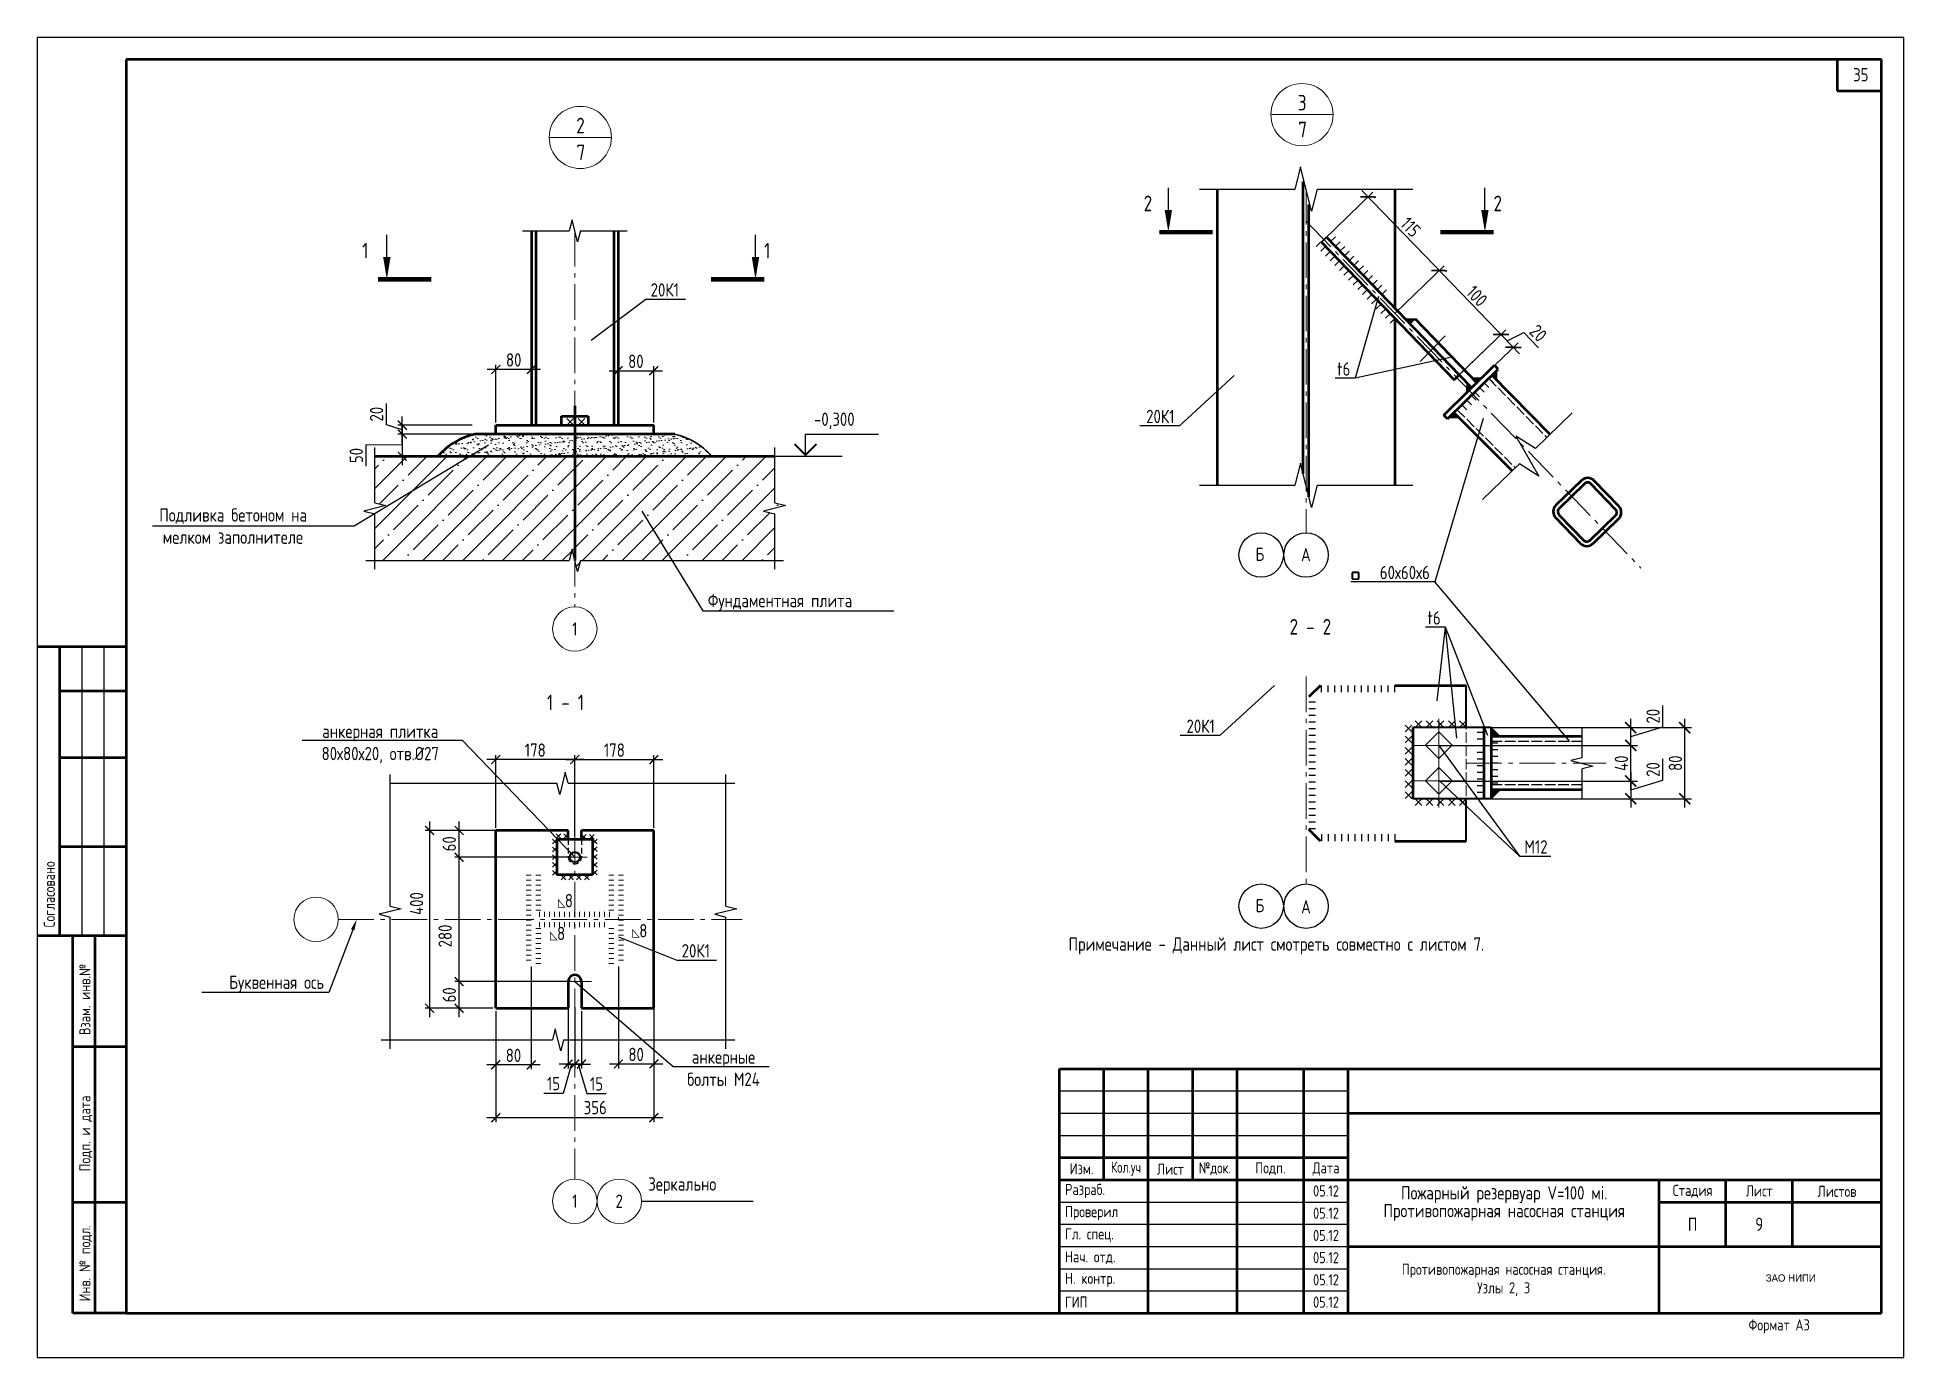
# Model space of a CAD drawing. Header units: millimetres. Extents: x 92132 to 134132, y 28993 to 58693.
import ezdxf

# ---------------------------------------------------------------- set-up
doc = ezdxf.new("R2010")
doc.units = ezdxf.units.MM
for name, pattern in [('ACAD_ISO02W100', [15, 12, -3]), ('GOST2.303 6', [12, 8, -1.5, 1, -1.5]), ('штриховая', [19.05, 12.7, -6.35])]:
    doc.linetypes.add(name, pattern=pattern)
doc.layers.add('STAMP', color=7, linetype='Continuous')
for name, color, linetype, lineweight in [('Катеты', 61, 'Continuous', 15), ('Оси', 1, 'Continuous', 13), ('Основная', 7, 'Continuous', 40), ('Размер осевой-АР-ОмЗМ-', 7, 'Continuous', 20), ('Сварка', 125, 'Continuous', 15), ('СО_Выноски', 32, 'Continuous', 25), ('СО_Надписи', 230, 'Continuous', 25), ('СО_Оси', 1, 'GOST2.303 6', 15), ('СО_Основной', 7, 'Continuous', 50), ('СО_Размеры', 143, 'Continuous', 25), ('СО_Текст', 7, 'Continuous', 25), ('СО_Тонкий', 7, 'Continuous', 25), ('Тонкая', 7, 'Continuous', 20)]:
    doc.layers.add(name, color=color, linetype=linetype, lineweight=lineweight)
doc.styles.add('SPDS', font='spds.shx', dxfattribs={"height": 300})
doc.styles.add('заголовок_Ванкор', font='spds.shx', dxfattribs={"oblique": 15, "height": 5})
doc.styles.add('НИПИ', font='')
doc.styles.get('НИПИ').set_extended_font_data('Europe')
doc.dimstyles.new('SPDS_5', dxfattribs={"dimtxt": 300, "dimasz": 250, "dimexe": 150, "dimexo": 0.63, "dimgap": 60, "dimtad": 1, "dimdec": 0, "dimlfac": 0.05, "dimrnd": 0.01, "dimtxsty": 'SPDS', "dimblk": 'ARCHTICK', "dimcen": 2.5, "dimdle": 200, "dimclrd": 256, "dimclre": 256, "dimclrt": 256, "dimadec": 0, "dimazin": 2, "dimtfac": 0.75, "dimtdec": 0, "dimtmove": 1, "dimatfit": 3, "dimfxl": 1, "dimtfill": 1, "dimtolj": 1, "dimlwd": -1, "dimlwe": -1, "dimarcsym": 1})
doc.dimstyles.new('размер_10', dxfattribs={"dimscale": 100, "dimtxt": 300, "dimasz": 2, "dimexe": 1, "dimexo": 0.625, "dimtad": 1, "dimdec": 0, "dimlfac": 0.1, "dimtxsty": 'SPDS', "dimblk": 'ARCHTICK', "dimcen": 2, "dimdle": 2, "dimadec": 0, "dimazin": 0, "dimtfac": 1, "dimtdec": 0, "dimtmove": 1, "dimatfit": 3, "dimldrblk": 'ARCHTICK', "dimfxl": 1.25, "dimarcsym": 0})

msp = doc.modelspace()

# ---------------------------------------------------------------- texts
at = {"insert": (130640.4, 29855.3), "char_height": 250, "width": 2354.774, "attachment_point": 1, "style": 'SPDS'}
msp.add_mtext('Формат А3', dxfattribs=at)
at = {"layer": 'STAMP', "color": 0, "char_height": 300, "width": 1500, "attachment_point": 5, "style": 'SPDS'}
for s, insert in [('35', (133167.8, 57853.2)), ('П', (129381.9, 31993.3)), ('9', (130881.9, 31993.3))]:
    msp.add_mtext(s, dxfattribs=dict(at, insert=insert))
at = {"layer": 'STAMP', "char_height": 250, "style": 'SPDS'}
for s, insert, width, attachment_point in [('Изм.', (115631.9, 33243.3), 1000, 5), ('{\\W0.9;Кол.уч}', (116631.9, 33243.3), 1000, 5), ('Лист', (117631.9, 33234.5), 1000, 5), ('{\\W0.95;№док.}', (118631.9, 33243.3), 1000, 5), ('Подп.', (119881.9, 33243.3), 1500, 5), ('Дата', (121131.9, 33236.3), 1000, 5), (' Разраб.', (115131.9, 32743.3), 2000, 4), ('05.12', (121131.9, 32743.3), 1000, 5), ('Стадия', (129381.9, 32736.4), 1500, 5), ('Лист', (130881.9, 32743.3), 1500, 5), ('Листов', (132631.9, 32734), 2000, 5), (' Проверил', (115131.9, 32243.3), 2000, 4), ('05.12', (121131.9, 32243.3), 1000, 5), (' Гл. спец.', (115131.9, 31743.3), 2000, 4), ('05.12', (121131.9, 31743.3), 1000, 5), (' Нач. отд.', (115131.9, 31243.3), 2000, 4), ('05.12', (121131.9, 31243.3), 1000, 5), (' Н. контр.', (115131.9, 30743.3), 2000, 4), ('05.12', (121131.9, 30743.3), 1000, 5), (' ГИП', (115131.9, 30243.3), 2000, 4), ('05.12', (121131.9, 30243.3), 1000, 5)]:
    msp.add_mtext(s, dxfattribs=dict(at, insert=insert, width=width, attachment_point=attachment_point))
at = {"layer": 'STAMP', "ltscale": 100, "insert": (131027.3, 30865.9), "char_height": 162, "width": 1437.922, "attachment_point": 1, "style": 'НИПИ'}
msp.add_mtext('ЗАО НИПИ ', dxfattribs=at)
at = {"layer": 'Катеты', "ltscale": 100, "style": 'SPDS'}
for p in [(104003.5, 39123.5), (103827.8, 38385), (105677.6, 38447)]:
    msp.add_text('8', height=300, dxfattribs=at).set_placement(p)
at = {"layer": 'Оси', "linetype": 'Continuous', "char_height": 300, "width": 783.969, "attachment_point": 5, "style": 'SPDS'}
for s, insert in [('Б', (119645, 47066.1)), ('А', (120678.5, 47057.7)), ('Б', (119645, 39164.4)), ('А', (120681.3, 39136.4))]:
    msp.add_mtext(s, dxfattribs=dict(at, insert=insert))
at = {"layer": 'СО_Выноски', "lineweight": 25, "ltscale": 100, "style": 'SPDS'}
for s, p in [('Подливка бетоном на', (94876, 47799.9)), ('мелком заполнителе', (94954.8, 47299.9))]:
    msp.add_text(s, height=300, dxfattribs=at).set_placement(p)
at = {"layer": 'СО_Выноски', "ltscale": 100, "char_height": 300, "style": 'SPDS'}
for s, insert, attachment_point in [('20К1', (105934.6, 53161.3), 1), ('t6', (121680.3, 51383.2), 3), ('20К1', (117722.3, 50315.1), 3), ('  60х60х6', (123469.1, 46804.8), 3), ('Фундаментная плита', (107220.6, 46173.8), 1), ('t6', (123713.7, 45784), 3), ('20К1', (118629.7, 43347.6), 3), ('анкерная плитка\\P80х80х20, отв.%%C27', (99849.2, 43232.9), 2), ('М12', (125595.5, 40633.2), 1), ('20К1', (106632.5, 38296.2), 1), ('Буквенная ось', (98581.3, 37588.7), 3), ('анкерные\\Pболты М24', (107573.6, 35905), 2)]:
    msp.add_mtext(s, dxfattribs=dict(at, insert=insert, attachment_point=attachment_point))
at = {"layer": 'СО_Надписи', "style": 'SPDS'}
for s, p in [('2', (117027.4, 54782)), ('2', (124901, 54782)), ('1', (99440.5, 53720.6)), ('1', (108486.2, 53720.6))]:
    msp.add_text(s, height=350, dxfattribs=at).set_placement(p)
at = {"layer": 'СО_Надписи', "ltscale": 100, "style": 'SPDS'}
for s, insert, char_height, width, attachment_point in [('2 - 2', (121248.2, 45608.8), 350, 2331.832, 3), ('1 - 1', (104434.1, 43907), 350, 2331.832, 3), ('Примечание - Данный лист смотреть совместно с листом 7.', (115338.3, 38446.7), 300, 17661.382, 1)]:
    msp.add_mtext(s, dxfattribs=dict(at, insert=insert, char_height=char_height, width=width, attachment_point=attachment_point))
at = {"layer": 'СО_Надписи', "char_height": 250, "width": 2188.211, "attachment_point": 1, "rotation": 90, "style": 'SPDS'}
for s, insert in [('{\\C7;Согласовано}', (92277.1, 38670.2)), ('{\\C7;Взам. инв.№}', (93077.1, 36249)), ('{\\C7;Подп. и дата}', (93077.9, 33182.7)), ('{\\C7;Инв. № подл.}', (93077.1, 30258.9))]:
    msp.add_mtext(s, dxfattribs=dict(at, insert=insert))
at = {"layer": 'СО_Надписи', "ltscale": 10, "insert": (105881.6, 32859.3), "char_height": 300, "width": 16577.077, "attachment_point": 4, "style": 'SPDS'}
msp.add_mtext('Зеркально', dxfattribs=at)
at = {"layer": 'СО_Размеры', "color": 6, "linetype": 'Continuous', "lineweight": 25, "ltscale": 100, "style": 'SPDS'}
msp.add_text('-0,300', height=300, dxfattribs=at).set_placement((109610.4, 49952.9))
at = {"layer": 'СО_Текст', "insert": (121642.6, 32851.1), "char_height": 300, "width": 7000, "attachment_point": 1, "style": 'заголовок_Ванкор'}
msp.add_mtext('\\pxsm0.8,qc;{\\Q0;Пожарный резервуар V=100 мі. Противопожарная насосная станция}', dxfattribs=at)
at = {"layer": 'СО_Тонкий', "ltscale": 10, "char_height": 350, "width": 906.007, "attachment_point": 5, "style": 'SPDS'}
for s, insert in [('3', (120596.4, 57223.5)), ('2', (104355.9, 56710)), ('7', (120606.4, 56620.8)), ('7', (104365.9, 56107.2))]:
    msp.add_mtext(s, dxfattribs=dict(at, insert=insert))
at = {"layer": 'СО_Тонкий', "ltscale": 100, "attachment_point": 5, "style": 'SPDS'}
for s, insert, char_height, width in [('1', (104227.1, 45386.4), 300, 857.583), ('1', (104227.1, 32512.1), 300, 857.583), ('2', (105227.1, 32512.1), 300, 857.583), ('Противопожарная насосная станция. \\PУзлы 2, 3', (125131.9, 30743.3), 250, 7000)]:
    msp.add_mtext(s, dxfattribs=dict(at, insert=insert, char_height=char_height, width=width))

# ---------------------------------------------------------------- blocks, each defined once
blk = doc.blocks.new('_ArchTick')
at = {"color": 0, "linetype": 'ByBlock', "lineweight": 20, "const_width": 0.15}
blk.add_lwpolyline([(-0.5, -0.5), (0.5, 0.5)], dxfattribs=at)
blk = doc.blocks.new('*D39')
at = {"layer": 'Defpoints', "color": 0, "ltscale": 100}
for p in [(100345, 49968), (101982, 49968), (101982, 49768)]:
    blk.add_point(p, dxfattribs=at)
at = {"layer": 'СО_Размеры', "color": 0, "lineweight": -2, "ltscale": 100}
for p, q in [((99989, 49975), (99989, 50460)), ((100345, 49568), (100345, 50168)), ((100345, 49868), (99989, 49975)), ((101920, 49968), (100245, 49968)), ((101920, 49768), (100245, 49768))]:
    blk.add_line(p, q, dxfattribs=at)
at = {"layer": 'СО_Размеры', "color": 0, "lineweight": -2, "ltscale": 100, "xscale": 200, "yscale": 200, "zscale": 200}
for p, rotation in [((100345, 49968), 90), ((100345, 49768), 270)]:
    blk.add_blockref('_ArchTick', p, dxfattribs=dict(at, rotation=rotation))
at = {"layer": 'СО_Размеры', "color": 0, "ltscale": 100, "insert": (99765, 50217), "char_height": 300, "attachment_point": 5, "rotation": 90, "style": 'SPDS'}
blk.add_mtext('20', dxfattribs=at)
blk = doc.blocks.new('*D40')
at = {"layer": 'Defpoints', "color": 0, "ltscale": 100}
for p in [(101982, 49768), (100345, 49268), (101982, 49268)]:
    blk.add_point(p, dxfattribs=at)
at = {"layer": 'СО_Размеры', "color": 0, "lineweight": -2, "ltscale": 100}
for p, q in [((101920, 49768), (100245, 49768)), ((100345, 49968), (100345, 49068)), ((100345, 49518), (99528, 49529)), ((99528, 49529), (99528, 49044)), ((101920, 49268), (100245, 49268))]:
    blk.add_line(p, q, dxfattribs=at)
at = {"layer": 'СО_Размеры', "color": 0, "lineweight": -2, "ltscale": 100, "xscale": 200, "yscale": 200, "zscale": 200}
for p, rotation in [((100345, 49768), 90), ((100345, 49268), 270)]:
    blk.add_blockref('_ArchTick', p, dxfattribs=dict(at, rotation=rotation))
at = {"layer": 'СО_Размеры', "color": 0, "ltscale": 100, "insert": (99309, 49286), "char_height": 300, "attachment_point": 5, "rotation": 90, "style": 'SPDS'}
blk.add_mtext('50', dxfattribs=at)
blk = doc.blocks.new('*U16')
at = {"color": 0, "linetype": 'ByBlock', "lineweight": -2}
for p, q in [((-45.625, 2.5), (-46.25, 0)), ((-44.375, -2.5), (-45.625, 2.5)), ((-43.75, 0), (2, 0)), ((-92, 0), (-46.25, 0)), ((-43.75, 0), (-44.375, -2.5))]:
    blk.add_line(p, q, dxfattribs=at)
blk = doc.blocks.new('*U12')
at = {"color": 0, "linetype": 'ByBlock', "lineweight": -2}
for p, q in [((-10.375, 2.5), (-11, 0)), ((-9.125, -2.5), (-10.375, 2.5)), ((-8.5, 0), (2, 0)), ((-21.5, 0), (-11, 0)), ((-8.5, 0), (-9.125, -2.5))]:
    blk.add_line(p, q, dxfattribs=at)
blk = doc.blocks.new('*U17')
for p, q in [((15, 15), (0, 0)), ((15, 0), (0, 15)), ((40, 15), (25, 0)), ((40, 0), (25, 15))]:
    blk.add_line(p, q)
blk = doc.blocks.new('*D41')
at = {"layer": 'Defpoints', "color": 0, "ltscale": 100}
for p in [(102447, 36853), (106007, 36852), (102447, 34391)]:
    blk.add_point(p, dxfattribs=at)
at = {"layer": 'СО_Размеры', "color": 0, "lineweight": -2, "ltscale": 100}
for p, q in [((102447, 36791), (102447, 34291)), ((106007, 36790), (106007, 34291)), ((106207, 34391), (102247, 34391))]:
    blk.add_line(p, q, dxfattribs=at)
at = {"layer": 'СО_Размеры', "color": 0, "lineweight": -2, "ltscale": 100, "xscale": 200, "yscale": 200, "zscale": 200, "rotation": 180}
blk.add_blockref('_ArchTick', (102447, 34391), dxfattribs=at)
at = {"layer": 'СО_Размеры', "color": 0, "lineweight": -2, "ltscale": 100, "xscale": 200, "yscale": 200, "zscale": 200}
blk.add_blockref('_ArchTick', (106007, 34391), dxfattribs=at)
at = {"layer": 'СО_Размеры', "color": 0, "ltscale": 100, "insert": (104687, 34618), "char_height": 300, "attachment_point": 5, "style": 'SPDS'}
blk.add_mtext('356', dxfattribs=at)
blk = doc.blocks.new('*U21')
for p, q in [((0, 15), (0, 0)), ((15, 15), (15, 0)), ((30, 15), (30, 0)), ((45, 15), (45, 0)), ((60, 15), (60, 0)), ((75, 15), (75, 0)), ((90, 15), (90, 0)), ((105, 15), (105, 0)), ((120, 15), (120, 0)), ((135, 15), (135, 0)), ((150, 15), (150, 0)), ((165, 15), (165, 0)), ((180, 15), (180, 0)), ((195, 15), (195, 0)), ((210, 15), (210, 0)), ((225, 15), (225, 0)), ((240, 15), (240, 0)), ((255, 15), (255, 0))]:
    blk.add_line(p, q)
blk = doc.blocks.new('*U22')
for p, q in [((0, 15), (0, 0)), ((15, 15), (15, 0)), ((30, 15), (30, 0)), ((45, 15), (45, 0)), ((60, 15), (60, 0)), ((75, 15), (75, 0)), ((90, 15), (90, 0)), ((105, 15), (105, 0))]:
    blk.add_line(p, q)
blk = doc.blocks.new('*U23')
for p, q in [((0, 15), (0, 0)), ((15, 15), (15, 0)), ((30, 15), (30, 0)), ((45, 15), (45, 0)), ((60, 15), (60, 0)), ((75, 15), (75, 0)), ((90, 15), (90, 0)), ((105, 15), (105, 0))]:
    blk.add_line(p, q)
blk = doc.blocks.new('*U24')
for p, q in [((0, 15), (0, 0)), ((15, 15), (15, 0)), ((30, 15), (30, 0)), ((45, 15), (45, 0)), ((60, 15), (60, 0)), ((75, 15), (75, 0)), ((90, 15), (90, 0)), ((105, 15), (105, 0)), ((120, 15), (120, 0)), ((135, 15), (135, 0)), ((150, 15), (150, 0)), ((165, 15), (165, 0)), ((180, 15), (180, 0)), ((195, 15), (195, 0)), ((210, 15), (210, 0))]:
    blk.add_line(p, q)
blk = doc.blocks.new('*U25')
for p, q in [((0, 15), (0, 0)), ((15, 15), (15, 0)), ((30, 15), (30, 0)), ((45, 15), (45, 0)), ((60, 15), (60, 0)), ((75, 15), (75, 0)), ((90, 15), (90, 0)), ((105, 15), (105, 0)), ((120, 15), (120, 0)), ((135, 15), (135, 0)), ((150, 15), (150, 0)), ((165, 15), (165, 0)), ((180, 15), (180, 0)), ((195, 15), (195, 0))]:
    blk.add_line(p, q)
blk = doc.blocks.new('*D33')
at = {"layer": 'Defpoints', "color": 0, "ltscale": 100}
for p in [(101624, 37453), (104227, 37453), (102447, 36854)]:
    blk.add_point(p, dxfattribs=at)
at = {"layer": 'СО_Размеры', "color": 0, "lineweight": -2, "ltscale": 100}
for p, q in [((104165, 37453), (101524, 37453)), ((101624, 36654), (101624, 37653)), ((102385, 36854), (101524, 36854))]:
    blk.add_line(p, q, dxfattribs=at)
at = {"layer": 'СО_Размеры', "color": 0, "lineweight": -2, "ltscale": 100, "xscale": 200, "yscale": 200, "zscale": 200}
for p, rotation in [((101624, 37453), 90), ((101624, 36854), 270)]:
    blk.add_blockref('_ArchTick', p, dxfattribs=dict(at, rotation=rotation))
at = {"layer": 'СО_Размеры', "color": 0, "ltscale": 100, "insert": (101403, 37153), "char_height": 300, "attachment_point": 5, "rotation": 90, "style": 'SPDS'}
blk.add_mtext('60', dxfattribs=at)
blk = doc.blocks.new('*D34')
at = {"layer": 'Defpoints', "color": 0, "ltscale": 100}
for p in [(101624, 40251), (103955, 40251), (104227, 37453)]:
    blk.add_point(p, dxfattribs=at)
at = {"layer": 'СО_Размеры', "color": 0, "lineweight": -2, "ltscale": 100}
for p, q in [((101624, 37253), (101624, 40451)), ((103892, 40251), (101524, 40251)), ((104165, 37453), (101524, 37453))]:
    blk.add_line(p, q, dxfattribs=at)
at = {"layer": 'СО_Размеры', "color": 0, "lineweight": -2, "ltscale": 100, "xscale": 200, "yscale": 200, "zscale": 200}
for p, rotation in [((101624, 40251), 90), ((101624, 37453), 270)]:
    blk.add_blockref('_ArchTick', p, dxfattribs=dict(at, rotation=rotation))
at = {"layer": 'СО_Размеры', "color": 0, "ltscale": 100, "insert": (101309, 38479), "char_height": 300, "attachment_point": 5, "rotation": 90, "style": 'SPDS'}
blk.add_mtext('280', dxfattribs=at)
blk = doc.blocks.new('*D35')
at = {"layer": 'Defpoints', "color": 0, "ltscale": 100}
for p in [(101624, 40853), (104130, 40853), (104227, 40251)]:
    blk.add_point(p, dxfattribs=at)
at = {"layer": 'СО_Размеры', "color": 0, "lineweight": -2, "ltscale": 100}
for p, q in [((104067, 40853), (101524, 40853)), ((101624, 40051), (101624, 41053)), ((104165, 40251), (101524, 40251))]:
    blk.add_line(p, q, dxfattribs=at)
at = {"layer": 'СО_Размеры', "color": 0, "lineweight": -2, "ltscale": 100, "xscale": 200, "yscale": 200, "zscale": 200}
for p, rotation in [((101624, 40853), 90), ((101624, 40251), 270)]:
    blk.add_blockref('_ArchTick', p, dxfattribs=dict(at, rotation=rotation))
at = {"layer": 'СО_Размеры', "color": 0, "ltscale": 100, "insert": (101403, 40552), "char_height": 300, "attachment_point": 5, "rotation": 90, "style": 'SPDS'}
blk.add_mtext('60', dxfattribs=at)
blk = doc.blocks.new('*U31')
at = {"color": 0, "linetype": 'ByBlock', "lineweight": -2}
for p, q in [((-29.47, 2.5), (-30.1, 0)), ((-28.22, -2.5), (-29.47, 2.5)), ((-27.6, 0), (2, 0)), ((-59.69, 0), (-30.1, 0)), ((-27.6, 0), (-28.22, -2.5))]:
    blk.add_line(p, q, dxfattribs=at)
blk = doc.blocks.new('*U26')
at = {"color": 0, "linetype": 'ByBlock', "lineweight": -2}
for p, q in [((-37.4, 2.5), (-38.02, 0)), ((-36.15, -2.5), (-37.4, 2.5)), ((-35.52, 0), (2, 0)), ((-75.54, 0), (-38.02, 0)), ((-35.52, 0), (-36.15, -2.5))]:
    blk.add_line(p, q, dxfattribs=at)
blk = doc.blocks.new('*U30')
at = {"color": 0, "linetype": 'ByBlock', "lineweight": -2}
for p, q in [((-38.4, 2.5), (-39.02, 0)), ((-37.15, -2.5), (-38.4, 2.5)), ((-36.52, 0), (2, 0)), ((-77.54, 0), (-39.02, 0)), ((-36.52, 0), (-37.15, -2.5))]:
    blk.add_line(p, q, dxfattribs=at)
blk = doc.blocks.new('*D36')
at = {"layer": 'Defpoints', "color": 0, "ltscale": 100}
for p in [(102448, 42447), (102448, 40852), (104227, 40653)]:
    blk.add_point(p, dxfattribs=at)
at = {"layer": 'СО_Размеры', "color": 0, "lineweight": -2, "ltscale": 100}
for p, q in [((104427, 42447), (102248, 42447)), ((102448, 40915), (102448, 42547)), ((104227, 40716), (104227, 42547))]:
    blk.add_line(p, q, dxfattribs=at)
at = {"layer": 'СО_Размеры', "color": 0, "lineweight": -2, "ltscale": 100, "xscale": 200, "yscale": 200, "zscale": 200, "rotation": 180}
blk.add_blockref('_ArchTick', (102448, 42447), dxfattribs=at)
at = {"layer": 'СО_Размеры', "color": 0, "lineweight": -2, "ltscale": 100, "xscale": 200, "yscale": 200, "zscale": 200}
blk.add_blockref('_ArchTick', (104227, 42447), dxfattribs=at)
at = {"layer": 'СО_Размеры', "color": 0, "ltscale": 100, "insert": (103337, 42659), "char_height": 300, "attachment_point": 5, "style": 'SPDS'}
blk.add_mtext('178', dxfattribs=at)
blk = doc.blocks.new('*D37')
at = {"layer": 'Defpoints', "color": 0, "ltscale": 100}
for p in [(106006, 42447), (104227, 40853), (106006, 40853)]:
    blk.add_point(p, dxfattribs=at)
at = {"layer": 'СО_Размеры', "color": 0, "lineweight": -2, "ltscale": 100}
for p, q in [((104027, 42447), (106206, 42447)), ((104227, 40916), (104227, 42547)), ((106006, 40915), (106006, 42547))]:
    blk.add_line(p, q, dxfattribs=at)
at = {"layer": 'СО_Размеры', "color": 0, "lineweight": -2, "ltscale": 100, "xscale": 200, "yscale": 200, "zscale": 200, "rotation": 180}
blk.add_blockref('_ArchTick', (104227, 42447), dxfattribs=at)
at = {"layer": 'СО_Размеры', "color": 0, "lineweight": -2, "ltscale": 100, "xscale": 200, "yscale": 200, "zscale": 200}
blk.add_blockref('_ArchTick', (106006, 42447), dxfattribs=at)
at = {"layer": 'СО_Размеры', "color": 0, "ltscale": 100, "insert": (105117, 42660), "char_height": 300, "attachment_point": 5, "style": 'SPDS'}
blk.add_mtext('178', dxfattribs=at)
blk = doc.blocks.new('*D38')
at = {"layer": 'Defpoints', "color": 0, "ltscale": 100}
for p in [(102448, 40854), (100959, 36854), (102447, 36854)]:
    blk.add_point(p, dxfattribs=at)
at = {"layer": 'СО_Размеры', "color": 0, "lineweight": -2, "ltscale": 100}
for p, q in [((102385, 40854), (100859, 40854)), ((100959, 41054), (100959, 36654)), ((102385, 36854), (100859, 36854))]:
    blk.add_line(p, q, dxfattribs=at)
at = {"layer": 'СО_Размеры', "color": 0, "lineweight": -2, "ltscale": 100, "xscale": 200, "yscale": 200, "zscale": 200}
for p, rotation in [((100959, 40854), 90), ((100959, 36854), 270)]:
    blk.add_blockref('_ArchTick', p, dxfattribs=dict(at, rotation=rotation))
at = {"layer": 'СО_Размеры', "color": 0, "ltscale": 100, "insert": (100666, 39208), "char_height": 300, "attachment_point": 5, "rotation": 90, "style": 'SPDS'}
blk.add_mtext('400', dxfattribs=at)
blk = doc.blocks.new('*U18')
for p, q in [((15, 15), (0, 0)), ((15, 0), (0, 15)), ((40, 15), (25, 0)), ((40, 0), (25, 15))]:
    blk.add_line(p, q)
blk = doc.blocks.new('*U19')
for p, q in [((15, 15), (0, 0)), ((15, 0), (0, 15)), ((40, 15), (25, 0)), ((40, 0), (25, 15)), ((65, 15), (50, 0)), ((65, 0), (50, 15)), ((90, 15), (75, 0)), ((90, 0), (75, 15)), ((115, 15), (100, 0)), ((115, 0), (100, 15))]:
    blk.add_line(p, q)
blk = doc.blocks.new('*U20')
for p, q in [((15, 15), (0, 0)), ((15, 0), (0, 15)), ((40, 15), (25, 0)), ((40, 0), (25, 15)), ((65, 15), (50, 0)), ((65, 0), (50, 15)), ((90, 15), (75, 0)), ((90, 0), (75, 15)), ((115, 15), (100, 0)), ((115, 0), (100, 15))]:
    blk.add_line(p, q)
blk = doc.blocks.new('*U27')
for p, q in [((15, 15), (0, 0)), ((15, 0), (0, 15)), ((40, 15), (25, 0)), ((40, 0), (25, 15))]:
    blk.add_line(p, q)
blk = doc.blocks.new('*U29')
for p, q in [((15, 15), (0, 0)), ((15, 0), (0, 15)), ((40, 15), (25, 0)), ((40, 0), (25, 15)), ((65, 15), (50, 0)), ((65, 0), (50, 15)), ((90, 15), (75, 0)), ((90, 0), (75, 15))]:
    blk.add_line(p, q)
blk = doc.blocks.new('*D42')
at = {"layer": 'Defpoints', "color": 0, "ltscale": 100}
for p in [(103247, 37857), (102447, 36852), (102447, 35580)]:
    blk.add_point(p, dxfattribs=at)
at = {"layer": 'СО_Размеры', "color": 0, "lineweight": -2, "ltscale": 100}
for p, q in [((103247, 37795), (103247, 35480)), ((102447, 36790), (102447, 35480)), ((103447, 35580), (102247, 35580))]:
    blk.add_line(p, q, dxfattribs=at)
at = {"layer": 'СО_Размеры', "color": 0, "lineweight": -2, "ltscale": 100, "xscale": 200, "yscale": 200, "zscale": 200, "rotation": 180}
blk.add_blockref('_ArchTick', (102447, 35580), dxfattribs=at)
at = {"layer": 'СО_Размеры', "color": 0, "lineweight": -2, "ltscale": 100, "xscale": 200, "yscale": 200, "zscale": 200}
blk.add_blockref('_ArchTick', (103247, 35580), dxfattribs=at)
at = {"layer": 'СО_Размеры', "color": 0, "ltscale": 100, "insert": (102847, 35793), "char_height": 300, "attachment_point": 5, "style": 'SPDS'}
blk.add_mtext('80', dxfattribs=at)
blk = doc.blocks.new('*D43')
at = {"layer": 'Defpoints', "color": 0, "ltscale": 100}
for p in [(105207, 37857), (106007, 37857), (106007, 35600)]:
    blk.add_point(p, dxfattribs=at)
at = {"layer": 'СО_Размеры', "color": 0, "lineweight": -2, "ltscale": 100}
for p, q in [((105207, 37795), (105207, 35500)), ((106007, 37795), (106007, 35500)), ((105007, 35600), (106207, 35600))]:
    blk.add_line(p, q, dxfattribs=at)
at = {"layer": 'СО_Размеры', "color": 0, "lineweight": -2, "ltscale": 100, "xscale": 200, "yscale": 200, "zscale": 200, "rotation": 180}
blk.add_blockref('_ArchTick', (105207, 35600), dxfattribs=at)
at = {"layer": 'СО_Размеры', "color": 0, "lineweight": -2, "ltscale": 100, "xscale": 200, "yscale": 200, "zscale": 200}
blk.add_blockref('_ArchTick', (106007, 35600), dxfattribs=at)
at = {"layer": 'СО_Размеры', "color": 0, "ltscale": 100, "insert": (105607, 35813), "char_height": 300, "attachment_point": 5, "style": 'SPDS'}
blk.add_mtext('80', dxfattribs=at)
blk = doc.blocks.new('*D44')
at = {"layer": 'Defpoints', "color": 0, "ltscale": 100}
for p in [(104077, 36942), (104227, 36942), (104077, 35596)]:
    blk.add_point(p, dxfattribs=at)
at = {"layer": 'СО_Размеры', "color": 0, "lineweight": -2, "ltscale": 100}
for p, q in [((104077, 36879), (104077, 35496)), ((104227, 36879), (104227, 35496)), ((104427, 35596), (103877, 35596)), ((104152, 35596), (103964, 34939)), ((103964, 34939), (103534, 34939))]:
    blk.add_line(p, q, dxfattribs=at)
at = {"layer": 'СО_Размеры', "color": 0, "lineweight": -2, "ltscale": 100, "xscale": 200, "yscale": 200, "zscale": 200, "rotation": 180}
blk.add_blockref('_ArchTick', (104077, 35596), dxfattribs=at)
at = {"layer": 'СО_Размеры', "color": 0, "lineweight": -2, "ltscale": 100, "xscale": 200, "yscale": 200, "zscale": 200}
blk.add_blockref('_ArchTick', (104227, 35596), dxfattribs=at)
at = {"layer": 'СО_Размеры', "color": 0, "ltscale": 100, "insert": (103749, 35158), "char_height": 300, "attachment_point": 5, "style": 'SPDS'}
blk.add_mtext('15', dxfattribs=at)
blk = doc.blocks.new('*D45')
at = {"layer": 'Defpoints', "color": 0, "ltscale": 100}
for p in [(104227, 36942), (104377, 36852), (104377, 35596)]:
    blk.add_point(p, dxfattribs=at)
at = {"layer": 'СО_Размеры', "color": 0, "lineweight": -2, "ltscale": 100}
for p, q in [((104227, 36879), (104227, 35496)), ((104377, 36790), (104377, 35496)), ((104027, 35596), (104577, 35596)), ((104302, 35596), (104501, 34934)), ((104501, 34934), (104931, 34934))]:
    blk.add_line(p, q, dxfattribs=at)
at = {"layer": 'СО_Размеры', "color": 0, "lineweight": -2, "ltscale": 100, "xscale": 200, "yscale": 200, "zscale": 200, "rotation": 180}
blk.add_blockref('_ArchTick', (104227, 35596), dxfattribs=at)
at = {"layer": 'СО_Размеры', "color": 0, "lineweight": -2, "ltscale": 100, "xscale": 200, "yscale": 200, "zscale": 200}
blk.add_blockref('_ArchTick', (104377, 35596), dxfattribs=at)
at = {"layer": 'СО_Размеры', "color": 0, "ltscale": 100, "insert": (104716, 35152), "char_height": 300, "attachment_point": 5, "style": 'SPDS'}
blk.add_mtext('15', dxfattribs=at)
blk = doc.blocks.new('*D46')
at = {"layer": 'Defpoints', "color": 0, "ltscale": 100}
for p in [(102452, 51224), (102452, 49968), (103252, 49968)]:
    blk.add_point(p, dxfattribs=at)
at = {"layer": 'СО_Размеры', "color": 0, "lineweight": -2, "ltscale": 100}
for p, q in [((102452, 50031), (102452, 51324)), ((103252, 50031), (103252, 51324)), ((103452, 51224), (102252, 51224))]:
    blk.add_line(p, q, dxfattribs=at)
at = {"layer": 'СО_Размеры', "color": 0, "lineweight": -2, "ltscale": 100, "xscale": 200, "yscale": 200, "zscale": 200, "rotation": 180}
blk.add_blockref('_ArchTick', (102452, 51224), dxfattribs=at)
at = {"layer": 'СО_Размеры', "color": 0, "lineweight": -2, "ltscale": 100, "xscale": 200, "yscale": 200, "zscale": 200}
blk.add_blockref('_ArchTick', (103252, 51224), dxfattribs=at)
at = {"layer": 'СО_Размеры', "color": 0, "ltscale": 100, "insert": (102852, 51437), "char_height": 300, "attachment_point": 5, "style": 'SPDS'}
blk.add_mtext('80', dxfattribs=at)
blk = doc.blocks.new('*U32')
at = {"color": 0, "linetype": 'ByBlock', "lineweight": -2}
for p, q in [((-12.33, 2.5), (-12.95, 0)), ((-11.08, -2.5), (-12.33, 2.5)), ((-10.45, 0), (2, 0)), ((-25.41, 0), (-12.95, 0)), ((-10.45, 0), (-11.08, -2.5))]:
    blk.add_line(p, q, dxfattribs=at)
blk = doc.blocks.new('*U28')
at = {"color": 0, "linetype": 'ByBlock', "lineweight": -2}
for p, q in [((-10.625, 2.5), (-11.25, 0)), ((-9.375, -2.5), (-10.625, 2.5)), ((-8.75, 0), (2, 0)), ((-22, 0), (-11.25, 0)), ((-8.75, 0), (-9.375, -2.5))]:
    blk.add_line(p, q, dxfattribs=at)
blk = doc.blocks.new('*D48')
at = {"layer": 'Defpoints', "color": 0, "ltscale": 10}
for p in [(122684, 52485), (125070, 52009), (124074, 51046)]:
    blk.add_point(p, dxfattribs=at)
at = {"layer": 'СО_Размеры', "ltscale": 10}
for p, q in [((122685, 52485), (123789, 53551)), ((123542, 53591), (125209, 51865)), ((124074, 51047), (125178, 52113))]:
    blk.add_line(p, q, dxfattribs=at)
at = {"layer": 'СО_Размеры', "ltscale": 10, "xscale": 250, "yscale": 250, "zscale": 250}
for p, rotation in [((123681, 53447), 133.9999999999588), ((125070, 52009), 313.9999999999588)]:
    blk.add_blockref('_ArchTick', p, dxfattribs=dict(at, rotation=rotation))
at = {"layer": 'СО_Размеры', "ltscale": 10, "insert": (124527, 52874), "char_height": 300, "attachment_point": 5, "rotation": 314, "style": 'SPDS', "bg_fill": 3, "box_fill_scale": 1.1, "bg_fill_color": 256, "bg_fill_true_color": 13158600, "bg_fill_transparency": 52}
blk.add_mtext('\\A1;100', dxfattribs=at)
blk = doc.blocks.new('*U11')
for points in [[(-20, 0), (20, 0, 0.414214), (30, 10), (30, 50, 0.414214), (20, 60), (-20, 60, 0.414214), (-30, 50), (-30, 10, 0.414214)], [(-20, 5), (20, 5, 0.414214), (25, 10), (25, 50, 0.414214), (20, 55), (-20, 55, 0.414214), (-25, 50), (-25, 10, 0.414214)]]:
    blk.add_lwpolyline(points, format="xyb", close=True)
blk = doc.blocks.new('*U47')
at = {"color": 0, "linetype": 'ByBlock', "lineweight": -2}
for p, q in [((-6.65, 2.5), (-7.27, 0)), ((-5.4, -2.5), (-6.65, 2.5)), ((-4.77, 0), (2, 0)), ((-14.05, 0), (-7.27, 0)), ((-4.77, 0), (-5.4, -2.5))]:
    blk.add_line(p, q, dxfattribs=at)
blk = doc.blocks.new('*U63')
for p, q in [((0, 15), (0, 0)), ((15, 15), (15, 0)), ((30, 15), (30, 0)), ((45, 15), (45, 0)), ((60, 15), (60, 0)), ((75, 15), (75, 0)), ((90, 15), (90, 0)), ((105, 15), (105, 0)), ((120, 15), (120, 0))]:
    blk.add_line(p, q)
blk = doc.blocks.new('*U58')
for p, q in [((0, 15), (0, 0)), ((15, 15), (15, 0)), ((30, 15), (30, 0)), ((45, 15), (45, 0)), ((60, 15), (60, 0)), ((75, 15), (75, 0)), ((90, 15), (90, 0)), ((105, 15), (105, 0)), ((120, 15), (120, 0)), ((135, 15), (135, 0)), ((150, 15), (150, 0)), ((165, 15), (165, 0))]:
    blk.add_line(p, q)
blk = doc.blocks.new('*U57')
for p, q in [((0, -15), (0, 0)), ((15, -15), (15, 0)), ((30, -15), (30, 0)), ((45, -15), (45, 0)), ((60, -15), (60, 0)), ((75, -15), (75, 0)), ((90, -15), (90, 0)), ((105, -15), (105, 0)), ((120, -15), (120, 0)), ((135, -15), (135, 0)), ((150, -15), (150, 0)), ((165, -15), (165, 0))]:
    blk.add_line(p, q)
blk = doc.blocks.new('*U56')
for p, q in [((0, -15), (0, 0)), ((15, -15), (15, 0)), ((30, -15), (30, 0)), ((45, -15), (45, 0)), ((60, -15), (60, 0)), ((75, -15), (75, 0)), ((90, -15), (90, 0)), ((105, -15), (105, 0)), ((120, -15), (120, 0)), ((135, -15), (135, 0)), ((150, -15), (150, 0)), ((165, -15), (165, 0)), ((180, -15), (180, 0)), ((195, -15), (195, 0)), ((210, -15), (210, 0)), ((225, -15), (225, 0)), ((240, -15), (240, 0)), ((255, -15), (255, 0)), ((270, -15), (270, 0)), ((285, -15), (285, 0))]:
    blk.add_line(p, q)
blk = doc.blocks.new('*U62')
for p, q in [((0, -15), (0, 0)), ((15, -15), (15, 0)), ((30, -15), (30, 0)), ((45, -15), (45, 0)), ((60, -15), (60, 0)), ((75, -15), (75, 0)), ((90, -15), (90, 0)), ((105, -15), (105, 0)), ((120, -15), (120, 0)), ((135, -15), (135, 0)), ((150, -15), (150, 0))]:
    blk.add_line(p, q)
blk = doc.blocks.new('*U60')
for p, q in [((15, 15), (0, 0)), ((15, 0), (0, 15)), ((40, 15), (25, 0)), ((40, 0), (25, 15)), ((65, 15), (50, 0)), ((65, 0), (50, 15)), ((90, 15), (75, 0)), ((90, 0), (75, 15)), ((115, 15), (100, 0)), ((115, 0), (100, 15))]:
    blk.add_line(p, q)
blk = doc.blocks.new('*U59')
for p, q in [((15, 15), (0, 0)), ((15, 0), (0, 15)), ((40, 15), (25, 0)), ((40, 0), (25, 15)), ((65, 15), (50, 0)), ((65, 0), (50, 15)), ((90, 15), (75, 0)), ((90, 0), (75, 15)), ((115, 15), (100, 0)), ((115, 0), (100, 15)), ((140, 15), (125, 0)), ((140, 0), (125, 15)), ((165, 15), (150, 0)), ((165, 0), (150, 15))]:
    blk.add_line(p, q)
blk = doc.blocks.new('*U61')
for p, q in [((15, 15), (0, 0)), ((15, 0), (0, 15)), ((40, 15), (25, 0)), ((40, 0), (25, 15)), ((65, 15), (50, 0)), ((65, 0), (50, 15)), ((90, 15), (75, 0)), ((90, 0), (75, 15)), ((115, 15), (100, 0)), ((115, 0), (100, 15))]:
    blk.add_line(p, q)
blk = doc.blocks.new('*D49')
at = {"layer": 'Defpoints', "color": 0, "ltscale": 10}
for p in [(122081, 55104), (121085, 54141), (122684, 52485)]:
    blk.add_point(p, dxfattribs=at)
at = {"layer": 'СО_Размеры', "ltscale": 10}
for p, q in [((121085, 54142), (122189, 55208)), ((123820, 53303), (121942, 55248)), ((122685, 52485), (123789, 53551))]:
    blk.add_line(p, q, dxfattribs=at)
at = {"layer": 'СО_Размеры', "ltscale": 10, "xscale": 250, "yscale": 250, "zscale": 250}
for p, rotation in [((122081, 55104), 134.0000000000732), ((123681, 53447), 314.0000000000732)]:
    blk.add_blockref('_ArchTick', p, dxfattribs=dict(at, rotation=rotation))
at = {"layer": 'СО_Размеры', "ltscale": 10, "insert": (123037, 54426), "char_height": 300, "attachment_point": 5, "rotation": 314, "style": 'SPDS', "bg_fill": 3, "box_fill_scale": 1.1, "bg_fill_color": 256, "bg_fill_true_color": 13158600, "bg_fill_transparency": 387}
blk.add_mtext('\\A1;115', dxfattribs=at)
blk = doc.blocks.new('*D50')
at = {"layer": 'Defpoints', "color": 0, "ltscale": 10}
for p in [(125348, 51721), (124131, 51102), (124409, 50814)]:
    blk.add_point(p, dxfattribs=at)
at = {"layer": 'СО_Размеры', "ltscale": 10}
for p, q in [((124132, 51102), (125178, 52113)), ((124931, 52152), (125487, 51577)), ((124410, 50815), (125456, 51825)), ((125209, 51865), (125582, 52057)), ((125582, 52057), (125915, 51712))]:
    blk.add_line(p, q, dxfattribs=at)
at = {"layer": 'СО_Размеры', "ltscale": 10, "xscale": 250, "yscale": 250, "zscale": 250, "rotation": 134.0000000000853}
blk.add_blockref('_ArchTick', (125070, 52009), dxfattribs=at)
at = {"layer": 'СО_Размеры', "ltscale": 10, "insert": (125908, 52038), "char_height": 300, "attachment_point": 5, "rotation": 314, "style": 'SPDS', "bg_fill": 3, "box_fill_scale": 1.1, "bg_fill_color": 256, "bg_fill_true_color": 13158600, "bg_fill_transparency": 222}
blk.add_mtext('\\A1;20', dxfattribs=at)
at = {"layer": 'СО_Размеры', "ltscale": 10, "xscale": 250, "yscale": 250, "zscale": 250, "rotation": 314.0000000000853}
blk.add_blockref('_ArchTick', (125348, 51721), dxfattribs=at)
blk = doc.blocks.new('*U13')
at = {"color": 0, "linetype": 'ByBlock', "lineweight": -2}
for p, q in [((-5.625, 2.5), (-6.25, 0)), ((-4.375, -2.5), (-5.625, 2.5)), ((-3.75, 0), (2, 0)), ((-12, 0), (-6.25, 0)), ((-3.75, 0), (-4.375, -2.5))]:
    blk.add_line(p, q, dxfattribs=at)
blk = doc.blocks.new('*U15')
for p, q in [((0, 15), (0, 0)), ((15, 15), (15, 0)), ((30, 15), (30, 0)), ((45, 15), (45, 0)), ((60, 15), (60, 0)), ((75, 15), (75, 0))]:
    blk.add_line(p, q)
blk = doc.blocks.new('*U10')
for points in [[(-28, 0), (28, 0, 0.414214), (40, 12), (40, 68, 0.414214), (28, 80), (-28, 80, 0.414214), (-40, 68), (-40, 12, 0.414214)], [(-28, 6), (28, 6, 0.414214), (34, 12), (34, 68, 0.414214), (28, 74), (-28, 74, 0.414214), (-34, 68), (-34, 12, 0.414214)]]:
    blk.add_lwpolyline(points, format="xyb", close=True)
blk = doc.blocks.new('*U14')
for p, q in [((0, -15), (0, 0)), ((15, -15), (15, 0)), ((30, -15), (30, 0)), ((45, -15), (45, 0))]:
    blk.add_line(p, q)
blk = doc.blocks.new('*D51')
at = {"layer": 'Defpoints', "color": 0, "ltscale": 10}
for p in [(123087, 43165), (129205, 43165), (123087, 41566)]:
    blk.add_point(p, dxfattribs=at)
at = {"layer": 'СО_Размеры', "ltscale": 10}
for p, q in [((129205, 41366), (129205, 43365)), ((123088, 43165), (129355, 43165)), ((123088, 41566), (129355, 41566))]:
    blk.add_line(p, q, dxfattribs=at)
at = {"layer": 'СО_Размеры', "ltscale": 10, "xscale": 250, "yscale": 250, "zscale": 250}
for p, rotation in [((129205, 43165), 90), ((129205, 41566), 270)]:
    blk.add_blockref('_ArchTick', p, dxfattribs=dict(at, rotation=rotation))
at = {"layer": 'СО_Размеры', "ltscale": 10, "insert": (128995, 42365), "char_height": 300, "attachment_point": 5, "rotation": 90, "style": 'SPDS', "bg_fill": 3, "box_fill_scale": 1.1, "bg_fill_color": 256, "bg_fill_true_color": 13158600, "bg_fill_transparency": 892}
blk.add_mtext('\\A1;80', dxfattribs=at)
blk = doc.blocks.new('*D52')
at = {"layer": 'Defpoints', "color": 0, "ltscale": 10}
for p in [(123673, 43165), (127990, 43165), (123673, 42765)]:
    blk.add_point(p, dxfattribs=at)
at = {"layer": 'СО_Размеры', "ltscale": 10}
for p, q in [((127990, 42565), (127990, 43365)), ((128715, 43183), (128715, 43663)), ((123674, 43165), (128140, 43165)), ((127990, 42965), (128715, 43183)), ((123674, 42765), (128140, 42765))]:
    blk.add_line(p, q, dxfattribs=at)
at = {"layer": 'СО_Размеры', "ltscale": 10, "xscale": 250, "yscale": 250, "zscale": 250, "rotation": 270}
blk.add_blockref('_ArchTick', (127990, 42765), dxfattribs=at)
at = {"layer": 'СО_Размеры', "ltscale": 10, "insert": (128493, 43423), "char_height": 300, "attachment_point": 5, "rotation": 90, "style": 'SPDS', "bg_fill": 3, "box_fill_scale": 1.1, "bg_fill_color": 256, "bg_fill_true_color": 13158600, "bg_fill_transparency": 122}
blk.add_mtext('\\A1;20', dxfattribs=at)
at = {"layer": 'СО_Размеры', "ltscale": 10, "xscale": 250, "yscale": 250, "zscale": 250, "rotation": 90}
blk.add_blockref('_ArchTick', (127990, 43165), dxfattribs=at)
blk = doc.blocks.new('*D53')
at = {"layer": 'Defpoints', "color": 0, "ltscale": 10}
for p in [(123687, 41965), (123687, 41566), (127990, 41566)]:
    blk.add_point(p, dxfattribs=at)
at = {"layer": 'СО_Размеры', "ltscale": 10}
for p, q in [((128715, 41983), (128715, 42463)), ((127990, 42165), (127990, 41366)), ((123688, 41965), (128140, 41965)), ((127990, 41766), (128715, 41983)), ((123688, 41566), (128140, 41566))]:
    blk.add_line(p, q, dxfattribs=at)
at = {"layer": 'СО_Размеры', "ltscale": 10, "xscale": 250, "yscale": 250, "zscale": 250, "rotation": 270}
blk.add_blockref('_ArchTick', (127990, 41566), dxfattribs=at)
at = {"layer": 'СО_Размеры', "ltscale": 10, "insert": (128493, 42223), "char_height": 300, "attachment_point": 5, "rotation": 90, "style": 'SPDS', "bg_fill": 3, "box_fill_scale": 1.1, "bg_fill_color": 256, "bg_fill_true_color": 13158600, "bg_fill_transparency": 722}
blk.add_mtext('\\A1;20', dxfattribs=at)
at = {"layer": 'СО_Размеры', "ltscale": 10, "xscale": 250, "yscale": 250, "zscale": 250, "rotation": 90}
blk.add_blockref('_ArchTick', (127990, 41965), dxfattribs=at)
blk = doc.blocks.new('*D54')
at = {"layer": 'СО_Размеры', "ltscale": 10}
for p, q in [((127990, 41765), (127990, 42965)), ((127450, 42765), (128140, 42765)), ((127450, 41965), (128140, 41965))]:
    blk.add_line(p, q, dxfattribs=at)
at = {"layer": 'СО_Размеры', "ltscale": 10, "xscale": 250, "yscale": 250, "zscale": 250}
for p, rotation in [((127990, 42765), 90), ((127990, 41965), 270)]:
    blk.add_blockref('_ArchTick', p, dxfattribs=dict(at, rotation=rotation))
at = {"layer": 'СО_Размеры', "ltscale": 10, "insert": (127780, 42365), "char_height": 300, "attachment_point": 5, "rotation": 90, "style": 'SPDS', "bg_fill": 3, "box_fill_scale": 1.1, "bg_fill_color": 256, "bg_fill_true_color": 13158600, "bg_fill_transparency": 132}
blk.add_mtext('\\A1;40', dxfattribs=at)
at = {"layer": 'Defpoints', "color": 0, "ltscale": 10}
for p in [(127449, 42765), (127990, 42765), (127449, 41965)]:
    blk.add_point(p, dxfattribs=at)
blk = doc.blocks.new('*D55')
at = {"layer": 'Defpoints', "color": 0, "ltscale": 100}
for p in [(106002, 51193), (105202, 49968), (106002, 49968)]:
    blk.add_point(p, dxfattribs=at)
at = {"layer": 'СО_Размеры', "color": 0, "lineweight": -2, "ltscale": 100}
for p, q in [((105202, 50031), (105202, 51293)), ((106002, 50031), (106002, 51293)), ((105002, 51193), (106202, 51193))]:
    blk.add_line(p, q, dxfattribs=at)
at = {"layer": 'СО_Размеры', "color": 0, "lineweight": -2, "ltscale": 100, "xscale": 200, "yscale": 200, "zscale": 200, "rotation": 180}
blk.add_blockref('_ArchTick', (105202, 51193), dxfattribs=at)
at = {"layer": 'СО_Размеры', "color": 0, "lineweight": -2, "ltscale": 100, "xscale": 200, "yscale": 200, "zscale": 200}
blk.add_blockref('_ArchTick', (106002, 51193), dxfattribs=at)
at = {"layer": 'СО_Размеры', "color": 0, "ltscale": 100, "insert": (105602, 51405), "char_height": 300, "attachment_point": 5, "style": 'SPDS'}
blk.add_mtext('80', dxfattribs=at)

# ---------------------------------------------------------------- dimensions: what is measured, and where the dimension line sits
at = {"layer": 'СО_Размеры', "ltscale": 100}
for base, p1, p2, picture, middle in [((102452.1, 51224.2), (103252.1, 49968.3), (102452.1, 49968.3), '*D46', (102852.1, 51436.7)), ((106002.1, 51192.6), (105202.1, 49968.3), (106002.1, 49968.3), '*D55', (105602.1, 51405.1)), ((102447.7, 42446.6), (104227.1, 40653), (102447.7, 40852.2), '*D36', (103337.4, 42659.1)), ((106006.5, 42447.3), (104227.1, 40853.3), (106006.5, 40852.6), '*D37', (105116.8, 42659.8)), ((102447.1, 35580.3), (103247.1, 37857.2), (102447.1, 36852.2), '*D42', (102847.1, 35792.8)), ((106006.9, 35600), (105207.1, 37857.2), (106006.9, 37857.2), '*D43', (105607, 35812.5)), ((104377.1, 35596), (104227.1, 36941.5), (104377.1, 36852.2), '*D45', (104563.3, 35152.4))]:
    dim = msp.add_linear_dim(base=base, p1=p1, p2=p2, dimstyle='размер_10', dxfattribs=at)
    dim.commit()
    dim.dimension.update_dxf_attribs({"geometry": picture, "text_midpoint": middle})
for base, p1, p2, picture, middle in [((100344.7, 49968.3), (101982.4, 49768.3), (101982.4, 49968.3), '*D39', (99765.2, 50037.4)), ((101624.5, 40853.2), (104227.1, 40251.1), (104129.9, 40853.2), '*D35', (101403.3, 40552.2)), ((101623.8, 37453.2), (102447.1, 36853.5), (104227.1, 37453.2), '*D33', (101402.6, 37153.4))]:
    dim = msp.add_linear_dim(base=base, p1=p1, p2=p2, angle=90, dimstyle='размер_10', dxfattribs=at)
    dim.commit()
    dim.dimension.update_dxf_attribs({"geometry": picture, "text_midpoint": middle})
for base, p1, p2, angle, picture, middle in [((100344.7, 49268.3), (101982.4, 49768.3), (101982.4, 49268.3), 90, '*D40', (99527.8, 49466)), ((100958.7, 36853.5), (102447.7, 40854.2), (102447.1, 36853.5), 90, '*D38', (100878.8, 39208.4)), ((101624.5, 40251.1), (104227.1, 37453.2), (103954.9, 40251.1), 90, '*D34', (101533, 38478.9)), ((102447.1, 34390.6), (106007.1, 36852.2), (102447.1, 36853.2), 180, '*D41', (104687, 34390.6))]:
    dim = msp.add_linear_dim(base=base, p1=p1, p2=p2, angle=angle, dimstyle='размер_10', dxfattribs=at)
    dim.commit()
    dim.dimension.update_dxf_attribs({"geometry": picture, "text_midpoint": middle, "dimtype": 128})
dim = msp.add_linear_dim(base=(104077.1, 35596), p1=(104227.1, 36941.5), p2=(104077.1, 36941.5), dimstyle='размер_10', dxfattribs=at)
dim.commit()
dim.dimension.update_dxf_attribs({"geometry": '*D44', "text_midpoint": (103901.1, 34939.1), "dimtype": 128})

# ---------------------------------------------------------------- hatches: boundary and pattern name
at = {"layer": 'Размер осевой-АР-ОмЗМ-', "ltscale": 10}
for points in [[(123895, 50129.1), (124118.8, 50131.6), (124008.2, 50242.3)], [(124846.5, 43165.3), (124847.1, 42965.3), (125048.5, 42966.5)], [(124846.5, 41565.3), (124847.1, 41765.3), (125048.5, 41764.2)]]:
    msp.add_hatch(color=256, dxfattribs=at).paths.add_polyline_path(points)
h = msp.add_hatch(dxfattribs=at)
h.set_pattern_fill('AR-SAND', color=256, scale=4, style=0)
h.set_pattern_definition([(37.5, (-822299.13, 1968715.1), (-6.400125, 195.765295), [0, -154.432, 0, -172.72, 0, -165.1]), (7.5, (-822299.13, 1968715.1), (179.809313, 286.73004), [0, -83.312, 0, -139.192, 0, -53.34]), (327.5, (-822424.1, 1968715.1), (316.396948, 0.574874), [0, -50.8, 0, -182.88, 0, -238.76]), (317.5, (-822424.1, 1968715.1), (305.42258, 89.17173), [0, -25.4, 0, -119.888, 0, -137.16])])
h.paths.add_polyline_path([(101982.4, 49768.3, 0.1628328), (101147.2, 49268.3), (102581.7, 49268.3), (102581.7, 49768.3)])
h.paths.add_polyline_path([(102581.7, 49768.3), (102581.7, 49268.3), (104227.1, 49268.3), (104227.1, 49768.3)])
h.paths.add_polyline_path([(105881.7, 49268.3), (105881.7, 49768.3), (104227.1, 49768.3), (104227.1, 49268.3)])
h.paths.add_polyline_path([(107307, 49268.3, 0.1628328), (106471.8, 49768.3), (105881.7, 49768.3), (105881.7, 49268.3)])
at = {"layer": 'СО_Тонкий', "ltscale": 100}
h = msp.add_hatch(dxfattribs=at)
h.set_pattern_fill('ANSI35', color=256, scale=100, style=0)
h.set_pattern_definition([(45, (129441.2, 123157.5), (-449.013, 449.013), []), (45, (129890.24, 123157.5), (-449.013, 449.013), [793.75, -158.75, 0, -158.75])])
h.paths.add_polyline_path([(104102.1, 46927.4), (104164.6, 47177.4), (104227.1, 46927.4), (104227.1, 49268.3), (101844.2, 49268.3), (99920, 48174.5), (99976.4, 48160.4), (99831.5, 48124.2), (99614.6, 48000.8), (99726.4, 47972.9), (99726.4, 46927.4)])
h.paths.add_polyline_path([(108727.1, 46927.4), (108727.1, 47972.9), (108477.1, 48035.4), (108977.1, 48160.4), (108727.1, 48222.9), (108727.1, 49268.3), (108333.3, 49268.3), (104227.1, 49268.3), (104227.1, 48565.7), (104227.1, 46927.4), (104289.6, 46677.4), (104352.1, 46927.4)])
h.paths.add_polyline_path([(99726.4, 48222.9), (99920, 48174.5), (101844.2, 49268.3), (99726.4, 49268.3)], flags=17)

# ---------------------------------------------------------------- linework, layer by layer
at = {"lineweight": 50}
for p, q in [((94131.9, 58193.3), (94131.9, 29993.3)), ((133631.9, 58193.3), (94131.9, 58193.3)), ((133631.9, 29993.3), (133631.9, 58193.3)), ((94131.9, 29993.3), (133631.9, 29993.3))]:
    msp.add_line(p, q, dxfattribs=at)
at = {"lineweight": 53}
for p, q in [((92131.9, 44993.3), (94131.9, 44993.3)), ((92631.9, 44993.3), (92631.9, 38493.3)), ((92631.9, 43993.3), (94131.9, 43993.3)), ((92631.9, 42493.3), (94131.9, 42493.3)), ((92631.9, 40493.3), (94131.9, 40493.3)), ((92131.9, 38493.3), (94131.9, 38493.3)), ((92931.9, 35993.3), (92931.9, 38493.3)), ((93431.9, 29993.3), (93431.9, 38493.3)), ((92931.9, 32493.3), (92931.9, 35993.3)), ((92931.9, 35993.3), (94131.9, 35993.3)), ((92931.9, 29993.3), (92931.9, 32493.3)), ((92931.9, 32493.3), (94131.9, 32493.3)), ((94131.9, 29993.3), (92931.9, 29993.3))]:
    msp.add_line(p, q, dxfattribs=at)
for p, q in [((93131.9, 44993.3), (93131.9, 38493.3)), ((93631.9, 44993.3), (93631.9, 38493.3))]:
    msp.add_line(p, q)
at = {"linetype": 'штриховая', "ltscale": 10}
for p, q in [((104079.9, 40653.3), (104079.9, 40253.3)), ((104379.9, 40653.3), (104379.9, 40253.3))]:
    msp.add_line(p, q, dxfattribs=at)
msp.add_lwpolyline([(92131.9, 58693.3), (92131.9, 28993.3), (134131.9, 28993.3), (134131.9, 58693.3)], close=True)
for centre in [(119672.6, 47050.7), (120684.4, 47050.5), (119672.6, 39149.1), (120684.4, 39148.9)]:
    msp.add_circle(centre, 500)
at = {"lineweight": 40, "ltscale": 100}
msp.add_circle((104229.9, 40253.3), 115, dxfattribs=at)
at = {"linetype": 'штриховая', "ltscale": 10}
msp.add_arc((104229.9, 40253.3), 150, 179.58453, 0, dxfattribs=at)
at = {"layer": 'STAMP', "lineweight": 50}
for p, q in [((115131.9, 35493.3), (133631.9, 35493.3)), ((115131.9, 29993.3), (115131.9, 35493.3)), ((116131.9, 32993.3), (116131.9, 35493.3)), ((117131.9, 29993.3), (117131.9, 35493.3)), ((118131.9, 32993.3), (118131.9, 35493.3)), ((119131.9, 29993.3), (119131.9, 35493.3)), ((120631.9, 29993.3), (120631.9, 35493.3)), ((121631.9, 29993.3), (121631.9, 35493.3)), ((121631.9, 34493.3), (133631.9, 34493.3)), ((115131.9, 33493.3), (121631.9, 33493.3)), ((115131.9, 32993.3), (121631.9, 32993.3)), ((121631.9, 32993.3), (133631.9, 32993.3)), ((128631.9, 29993.3), (128631.9, 32993.3)), ((130131.9, 31493.3), (130131.9, 32993.3)), ((131631.9, 31493.3), (131631.9, 32993.3)), ((128631.9, 32493.3), (133631.9, 32493.3)), ((121631.9, 31493.3), (133631.9, 31493.3))]:
    msp.add_line(p, q, dxfattribs=at)
at = {"layer": 'STAMP'}
for p, q in [((115131.9, 34993.3), (121631.9, 34993.3)), ((115131.9, 34493.3), (121631.9, 34493.3)), ((115131.9, 33993.3), (121631.9, 33993.3)), ((115131.9, 32493.3), (121631.9, 32493.3)), ((115131.9, 31993.3), (121631.9, 31993.3)), ((115131.9, 31493.3), (121631.9, 31493.3)), ((115131.9, 30993.3), (121631.9, 30993.3)), ((115131.9, 30493.3), (121631.9, 30493.3))]:
    msp.add_line(p, q, dxfattribs=at)
at = {"layer": 'Катеты', "linetype": 'ByBlock', "ltscale": 100, "const_width": 15}
for points in [[(103853.5, 39298.5), (103853.5, 39123.5), (104003.5, 39123.5)], [(105527.6, 38622), (105527.6, 38447), (105677.6, 38447)], [(103677.8, 38560), (103677.8, 38385), (103827.8, 38385)]]:
    msp.add_lwpolyline(points, close=True, dxfattribs=at)
at = {"layer": 'Основная'}
for p, q in [((121027.3, 54085.8), (121142.4, 54197)), ((124121.8, 50358.7), (123979.1, 50218.6)), ((124287.4, 43164.8), (124287.4, 44115.3)), ((124687.1, 43164.8), (123087.4, 43164.8)), ((124847.1, 43164.8), (124687.1, 43164.8)), ((124847.1, 41565.3), (123087.4, 41565.9)), ((124287.4, 40615.3), (124287.4, 41565.5))]:
    msp.add_line(p, q, dxfattribs=at)
at = {"layer": 'Размер осевой-АР-ОмЗМ-', "ltscale": 10}
for p, q in [((119891.3, 56954.6), (121291.3, 56954.6)), ((103650.9, 56441), (105050.9, 56441)), ((123895, 50129.1), (124118.8, 50131.6)), ((123672.9, 41365.3), (123672.9, 43365.3)), ((124846.5, 43165.3), (125048.5, 42966.5)), ((123087.4, 42765.3), (124287.4, 42765.3)), ((124687.1, 42445.3), (124686.5, 42645.3)), ((124687.1, 42285.3), (124686.5, 42085.3)), ((123087.4, 41965.3), (124287.4, 41965.3)), ((124846.5, 41565.3), (125048.5, 41764.2)), ((105207.1, 38852.2), (105207.1, 38902.2)), ((105207.1, 38852.2), (105207.1, 38892.2))]:
    msp.add_line(p, q, dxfattribs=at)
at = {"layer": 'Размер осевой-АР-ОмЗМ-', "linetype": 'ACAD_ISO02W100', "ltscale": 20}
msp.add_line((124287.4, 43365.3), (124287.4, 41365.3), dxfattribs=at)
at = {"layer": 'Размер осевой-АР-ОмЗМ-', "ltscale": 10}
for centre in [(120591.3, 56954.6), (104350.9, 56441)]:
    msp.add_circle(centre, 700, dxfattribs=at)
at = {"layer": 'Размер осевой-АР-ОмЗМ-'}
for centre in [(104227.1, 45386.4), (98405.4, 38852.2), (104227.1, 32512.1), (105227.1, 32512.1)]:
    msp.add_circle(centre, 500, dxfattribs=at)
at = {"layer": 'Размер осевой-АР-ОмЗМ-', "lineweight": 30, "ltscale": 10}
msp.add_arc((106142.1, 48270), 1534.2, 40.5962, 77.59005, dxfattribs=at)
at = {"layer": 'СО_Выноски', "ltscale": 100}
for p, q in [((104593.1, 51884.3), (105824.6, 52801.3)), ((105824.6, 52801.3), (105834.6, 52801.3)), ((105834.6, 52801.3), (106714.6, 52801.3)), ((119066.9, 51082.9), (117832.3, 49955.1)), ((121780.3, 51023.2), (121339.4, 51023.2)), ((121790.3, 51023.2), (121780.3, 51023.2)), ((124666.4, 50122.3), (123579.1, 46444.8)), ((117822.3, 49955.1), (116942.3, 49955.1)), ((117832.3, 49955.1), (117822.3, 49955.1)), ((105732.1, 48033.9), (107110.6, 45789.5)), ((123569.1, 46444.8), (121688.2, 46444.8)), ((123579.1, 46444.8), (123569.1, 46444.8)), ((107110.6, 45789.5), (107120.6, 45789.5)), ((107120.6, 45789.5), (111405.6, 45789.5)), ((123813.7, 45424), (123372.8, 45424)), ((123823.7, 45424), (123813.7, 45424)), ((119974.3, 44115.3), (118739.7, 42987.6)), ((101693, 42872.9), (98090.5, 42872.9)), ((101703, 42872.9), (101693, 42872.9)), ((104227.1, 40251.1), (101703, 42872.9)), ((118729.7, 42987.6), (117849.7, 42987.6)), ((118739.7, 42987.6), (118729.7, 42987.6)), ((125485.5, 40273.2), (125495.5, 40273.2)), ((125495.5, 40273.2), (126194, 40273.2)), ((99229.3, 38618.6), (98691.3, 37204.4)), ((105207.1, 38458.1), (106522.5, 37936.2)), ((106522.5, 37936.2), (106532.5, 37936.2)), ((106532.5, 37936.2), (107412.5, 37936.2)), ((104227.1, 37453.2), (106439.9, 35545)), ((98681.3, 37204.4), (95836.3, 37204.4)), ((98691.3, 37204.4), (98681.3, 37204.4)), ((106439.9, 35545), (106449.9, 35545)), ((106449.9, 35545), (108597.4, 35545))]:
    msp.add_line(p, q, dxfattribs=at)
at = {"layer": 'СО_Выноски', "lineweight": 25, "ltscale": 100}
for p, q in [((102284.2, 49518.5), (99263.5, 47699.9)), ((99263.5, 47699.9), (94726, 47699.9))]:
    msp.add_line(p, q, dxfattribs=at)
at = {"layer": 'СО_Выноски', "ltscale": 100}
msp.add_solid([(99190.4, 38633.4), (99318.2, 38852.2), (99268.3, 38603.8)], dxfattribs=at)
at = {"layer": 'СО_Надписи'}
for p, q in [((117584.4, 54810.8), (117584.4, 55310.8)), ((124708.7, 54810.8), (124708.7, 55310.8)), ((99997.5, 53749.4), (99997.5, 54249.4)), ((108293.9, 53749.4), (108293.9, 54249.4)), ((105727.1, 32512.1), (108240.6, 32512.1))]:
    msp.add_line(p, q, dxfattribs=at)
at = {"layer": 'СО_Надписи', "const_width": 100}
for points in [[(118584.4, 54310.8), (117384.4, 54310.8)], [(100997.5, 53249.4), (99797.5, 53249.4)], [(107293.9, 53249.4), (108493.9, 53249.4)]]:
    msp.add_lwpolyline(points, dxfattribs=at)
at = {"layer": 'СО_Надписи'}
for points in [[(117667.8, 54810.8), (117584.4, 54310.8), (117501.1, 54810.8)], [(124792, 54810.8), (124708.7, 54310.8), (124625.4, 54810.8)], [(100080.8, 53749.4), (99997.5, 53249.4), (99914.2, 53749.4)], [(108377.2, 53749.4), (108293.9, 53249.4), (108210.5, 53749.4)]]:
    msp.add_solid(points, dxfattribs=at)
at = {"layer": 'СО_Оси', "ltscale": 100}
for p, q in [((120684.4, 55280.4), (120684.4, 47550.5)), ((104227.1, 54340.6), (104227.1, 45886.4)), ((120684.4, 54556.1), (128220, 46752.7)), ((120684.4, 44315.3), (120684.4, 39648.9)), ((104227.1, 42096.3), (104227.1, 33012.1)), ((124287.4, 42365.3), (127439.4, 42365.3)), ((104504.9, 40251.1), (103704.9, 40251.1)), ((98905.4, 38852.2), (107990.7, 38852.2)), ((104599.6, 37453.2), (103703.7, 37453.2))]:
    msp.add_line(p, q, dxfattribs=at)
at = {"layer": 'СО_Основной', "ltscale": 100}
for p, q in [((132631.9, 58193.3), (132631.9, 57493.3)), ((132631.9, 57493.3), (133631.9, 57493.3)), ((103252.1, 54340.6), (103252.1, 49968.3)), ((103352.1, 54340.6), (103352.1, 49968.3)), ((105102.1, 54340.6), (105102.1, 49968.3)), ((105202.1, 54340.6), (105202.1, 49968.3)), ((103927.1, 49968.3), (103927.1, 50168.3)), ((103927.1, 50168.3), (104527.1, 50168.3)), ((104527.1, 50168.3), (104527.1, 49968.3)), ((106477.4, 49768.3), (101976.8, 49768.3)), ((102452.1, 49768.3), (102452.1, 49968.3)), ((102452.1, 49968.3), (103227.1, 49968.3)), ((103221.5, 49968.3), (105221.5, 49968.3)), ((105227.1, 49968.3), (106002.1, 49968.3)), ((106002.1, 49768.3), (106002.1, 49968.3)), ((99727.1, 49268.3), (108727.1, 49268.3)), ((102447.1, 36853.2), (102447.7, 40852.8)), ((104079.9, 40852.8), (102447.7, 40852.8)), ((104079.9, 40653.3), (104079.9, 40853.3)), ((104379.9, 40653.3), (104379.9, 40853.9)), ((106006.5, 40852.8), (104379.9, 40852.8)), ((106007.1, 36852.2), (106006.5, 40852.8)), ((104077.1, 37451.1), (104077.1, 36853.2)), ((104377.1, 37451.9), (104377.1, 36852.2)), ((102447.1, 36853.2), (104077.1, 36853.2)), ((104377.1, 36853.2), (106007.1, 36853.2))]:
    msp.add_line(p, q, dxfattribs=at)
at = {"layer": 'СО_Основной'}
for p, q in [((120619.4, 48877.7), (120619.4, 55450.9)), ((118684.4, 55280.4), (118684.4, 48617.7)), ((122684.4, 55280.4), (122684.4, 52600.2)), ((120749.4, 48357.7), (120749.4, 54930.9)), ((122684.4, 52369.8), (122684.4, 48617.7)), ((123868, 50109.3), (123783.9, 50194.9)), ((125320.8, 48940.8), (124015.1, 50246.5)), ((121009.4, 44115.3), (120749.4, 43855.3)), ((122684.4, 44115.3), (124287.4, 44115.3)), ((123087.4, 43164.8), (123087.4, 41565.9)), ((124687.1, 43164.8), (124687.1, 41565.4)), ((124847.1, 43165.3), (124847.1, 41565.3)), ((126893.1, 42965.3), (124847.1, 42965.3)), ((126893.1, 41765.3), (124847.1, 41765.3)), ((121009.4, 40615.3), (120749.4, 40875.3)), ((122684.4, 40615.3), (124287.4, 40615.3))]:
    msp.add_line(p, q, dxfattribs=at)
at = {"layer": 'СО_Основной', "ltscale": 100, "extrusion": (0, 0, -1)}
msp.add_line((104227.1, 50404.2), (104227.1, 46927.4), dxfattribs=at)
at = {"layer": 'СО_Основной', "ltscale": 100}
msp.add_lwpolyline([(104627.1, 39853.3), (103827.1, 39853.3), (103827.1, 40653.3), (104627.1, 40653.3)], close=True, dxfattribs=at)
for centre, radius, start, end in [((102312.1, 48270), 1534.2, 102.40995, 139.4038), ((104227.1, 37452.1), 150, 359.93923, 180.3547)]:
    msp.add_arc(centre, radius, start, end, dxfattribs=at)
at = {"layer": 'СО_Размеры', "linetype": 'Continuous', "lineweight": 25, "ltscale": 100}
msp.add_line((108333.3, 49268.3), (110246.4, 49268.3), dxfattribs=at)
msp.add_lwpolyline([(109668.7, 49546.6, 40, 40, 0), (109418.7, 49296.6, 40, 40, 0), (109168.7, 49546.6, 40, 40, 0)], format="xyseb", dxfattribs=at)
msp.add_lwpolyline([(109418.7, 49268.3), (109418.7, 49768.3), (111061.9, 49768.3)], dxfattribs=at)
at = {"layer": 'СО_Тонкий', "linetype": 'ACAD_ISO02W100', "ltscale": 20}
for p, q in [((124085.8, 50317.2), (125392.9, 49010.1)), ((126893.1, 42855.3), (124847.1, 42855.3)), ((126893.1, 41875.3), (124847.1, 41875.3))]:
    msp.add_line(p, q, dxfattribs=at)
at = {"layer": 'Тонкая'}
for p, q in [((123372.9, 42770.1), (123672.9, 43070.1)), ((123672.9, 43070.1), (123972.9, 42770.1)), ((123672.9, 42470.1), (123372.9, 42770.1)), ((123972.9, 42770.1), (123672.9, 42470.1)), ((123372.9, 41970.1), (123672.9, 42270.1)), ((123672.9, 42270.1), (123972.9, 41970.1)), ((123672.9, 41670.1), (123372.9, 41970.1)), ((123972.9, 41970.1), (123672.9, 41670.1))]:
    msp.add_line(p, q, dxfattribs=at)

# ---------------------------------------------------------------- block references
for name, p, xscale, yscale, zscale in [('*U28', (122684.4, 55280.4), 200, 200, 200), ('*U12', (105202.1, 54340.6), 100, 100, 100), ('*U17', (104051.1, 49968.3), 10, 10, 10), ('*U28', (122684.4, 48617.7), 200, 200, 200), ('*U16', (108727.1, 46927.4), 100, 100, 100), ('*U57', (122684.4, 44115.3), -10, 10, 10), ('*U60', (124287.4, 43164.8), -10, 10, 10), ('*U58', (122684.4, 40615.3), -10, 10, 10), ('*U30', (107626.4, 36143.7), 100, 100, 100)]:
    msp.add_blockref(name, p, dxfattribs=dict(xscale=xscale, yscale=yscale, zscale=zscale))
for name, p, xscale, yscale, zscale, rotation in [('*U32', (99726.4, 49268.3), 100, 100, 100, 90), ('*U32', (108727.1, 49268.3), 100, 100, 100, 90), ('*U56', (120749.4, 43741.5), -10, 10, 10, 90), ('*U59', (122913.7, 41571.9), -10, 10, 10, 270), ('*U62', (124687.1, 41565.4), -10, 10, 10, 270), ('*U63', (124847.1, 41765.3), -10, 10, 10, 270), ('*U47', (126893.1, 42965.3), -100, 100, 100, 270), ('*U31', (100072.1, 41912.9), 100, 100, 100, 90), ('*U26', (107627.1, 41912.9), -100, 100, 100, 180), ('*U31', (107627.1, 41912.9), 100, 100, 100, 90), ('*U61', (124287.4, 41565.7), 10, 10, 10, 180)]:
    msp.add_blockref(name, p, dxfattribs=dict(xscale=xscale, yscale=yscale, zscale=zscale, rotation=rotation))
at = {"layer": 'Сварка'}
for name, p, xscale, yscale, zscale in [('*U27', (103806.1, 40668), 7, 7, 7), ('*U18', (104379.9, 40653.3), 7, 7, 7), ('*U24', (103429.6, 38912.2), 7.5, 7.5, 7.5)]:
    msp.add_blockref(name, p, dxfattribs=dict(at, xscale=xscale, yscale=yscale, zscale=zscale))
for name, p, xscale, yscale, zscale, rotation in [('*U19', (103827.1, 40653.3), -7, 7, 7, 90), ('*U20', (104627.1, 39853.3), -7, 7, 7, 270), ('*U21', (103247.1, 39847.2), -7.5, 7.5, 7.5, 90), ('*U22', (103347.1, 39847.2), 7.5, 7.5, 7.5, 270), ('*U29', (103917.1, 39843.3), -7, 7, 7, 180), ('*U23', (105107.1, 39847.2), -7.5, 7.5, 7.5, 90), ('*U21', (105207.1, 39847.2), 7.5, 7.5, 7.5, 270), ('*U23', (103347.1, 37857.2), -7.5, 7.5, 7.5, 270), ('*U25', (103429.6, 38792.2), -7.5, 7.5, 7.5, 180), ('*U23', (105107.1, 37857.2), 7.5, 7.5, 7.5, 90)]:
    msp.add_blockref(name, p, dxfattribs=dict(at, xscale=xscale, yscale=yscale, zscale=zscale, rotation=rotation))
at = {"layer": 'СО_Выноски', "ltscale": 100, "xscale": 2, "yscale": 2, "zscale": 2}
msp.add_blockref('*U10', (121795.4, 46502.7), dxfattribs=at)
at = {"layer": 'СО_Основной', "xscale": 19.99999999990205, "yscale": 20, "zscale": 20, "rotation": 44.00000000001049}
msp.add_blockref('*U11', (127428.6, 47584), dxfattribs=at)

msp.set_redraw_order([(e.dxf.handle, doc.entitydb.next_handle()) for e in msp.query("TEXT MTEXT ATTDEF DIMENSION ARC_DIMENSION")])  # texts and dimensions are drawn at this point

# ---------------------------------------------------------------- next in the draw order: dimensions: what is measured, and where the dimension line sits
at = {"layer": 'СО_Размеры', "ltscale": 10}
dim = msp.add_aligned_dim(p1=(122684.4, 52485), p2=(124073.8, 51046.3), distance=1385.2, dimstyle='SPDS_5', dxfattribs=at)
dim.commit()
dim.dimension.update_dxf_attribs({"geometry": '*D48', "text_midpoint": (124526.6, 52873.8)})
dim = msp.add_linear_dim(base=(129205, 43164.8), p1=(123087.4, 41565.9), p2=(123087.4, 43164.8), angle=90, dimstyle='SPDS_5', dxfattribs=at)
dim.commit()
dim.dimension.update_dxf_attribs({"geometry": '*D51', "text_midpoint": (128995, 42365.3)})

# ---------------------------------------------------------------- next in the draw order: hatches: boundary and pattern name
at = {"layer": 'Размер осевой-АР-ОмЗМ-', "ltscale": 10}
msp.add_hatch(color=256, dxfattribs=at).paths.add_polyline_path([(122911.1, 52365.4), (123019.8, 52252.8), (123134.9, 52364)])

# ---------------------------------------------------------------- next in the draw order: linework, layer by layer
at = {"layer": 'Основная'}
msp.add_line((123019.8, 52252.8), (123134.9, 52364), dxfattribs=at)
at = {"layer": 'Размер осевой-АР-ОмЗМ-', "ltscale": 10}
for p, q in [((123248.1, 51404.7), (123812.1, 51978.4)), ((124409.1, 50814.2), (124524.2, 50925.3))]:
    msp.add_line(p, q, dxfattribs=at)
at = {"layer": 'СО_Основной'}
for p, q in [((121142.4, 54197), (124131.3, 51101.9)), ((121027.3, 54085.8), (124016.2, 50990.8)), ((123134.9, 52364), (124524.2, 50925.3)), ((123783.9, 50194.9), (124925.1, 51316.4)), ((125009.2, 51230.8), (124924.3, 51315.6)), ((123868, 50109.3), (125009.2, 51230.8)), ((124016.2, 50990.8), (124131.3, 51101.9)), ((124131.3, 51101.9), (124409.1, 50814.2)), ((126177.2, 49756.8), (124866.5, 51090.6))]:
    msp.add_line(p, q, dxfattribs=at)
at = {"layer": 'СО_Тонкий', "linetype": 'ACAD_ISO02W100', "ltscale": 20}
msp.add_line((124795.2, 51020.5), (126104.5, 49688.1), dxfattribs=at)

# ---------------------------------------------------------------- next in the draw order: dimensions: what is measured, and where the dimension line sits
at = {"layer": 'СО_Размеры', "ltscale": 10}
dim = msp.add_linear_dim(base=(127990, 43164.8), p1=(123672.9, 42765.3), p2=(123672.9, 43164.8), angle=90, dimstyle='SPDS_5', dxfattribs=at)
dim.commit()
dim.dimension.update_dxf_attribs({"geometry": '*D52', "text_midpoint": (128493.3, 43242.5)})

# ---------------------------------------------------------------- next in the draw order: linework, layer by layer
at = {"layer": 'СО_Выноски', "ltscale": 100}
for p, q in [((126622.6, 42855.3), (123579.1, 46444.8)), ((123634.2, 43770.8), (123823.7, 45424)), ((124773.2, 42987), (123823.7, 45424)), ((124078, 42928), (123823.7, 45424))]:
    msp.add_line(p, q, dxfattribs=at)

# ---------------------------------------------------------------- next in the draw order: dimensions: what is measured, and where the dimension line sits
at = {"layer": 'СО_Размеры', "ltscale": 10}
for p1, p2, distance, picture, middle in [((122684.4, 52485), (121084.8, 54141.4), -1385.2, '*D49', (123036.6, 54425.7)), ((124131.3, 51101.9), (124409.1, 50814.2), 1305.2, '*D50', (125782.8, 52167.8))]:
    dim = msp.add_aligned_dim(p1=p1, p2=p2, distance=distance, dimstyle='SPDS_5', dxfattribs=at)
    dim.commit()
    dim.dimension.update_dxf_attribs({"geometry": picture, "text_midpoint": middle})
dim = msp.add_linear_dim(base=(127990, 41565.7), p1=(123687.4, 41965.3), p2=(123687.3, 41565.7), angle=90, dimstyle='SPDS_5', dxfattribs=at)
dim.commit()
dim.dimension.update_dxf_attribs({"geometry": '*D53', "text_midpoint": (128493.3, 42043)})

# ---------------------------------------------------------------- next in the draw order: hatches: boundary and pattern name
at = {"layer": 'Размер осевой-АР-ОмЗМ-', "ltscale": 10}
for points in [[(124294.1, 50703), (124300.5, 50926.7), (124409.1, 50814.2)], [(124639.3, 51036.5), (124415.6, 51037.9), (124524.2, 50925.3)], [(124978.8, 51200), (124976.3, 50976.3), (124865.7, 51086.9)]]:
    msp.add_hatch(color=256, dxfattribs=at).paths.add_polyline_path(points)

# ---------------------------------------------------------------- next in the draw order: linework, layer by layer
for p, q in [((123134.9, 52364), (122911.1, 52365.4)), ((124294.1, 50703), (124300.5, 50926.7)), ((124639.3, 51036.5), (124415.6, 51037.9)), ((124978.8, 51200), (124976.3, 50976.3))]:
    msp.add_line(p, q, dxfattribs=at)
at = {"layer": 'СО_Выноски', "ltscale": 100}
for p, q in [((122315.7, 52866.8), (121790.3, 51023.2)), ((123967, 51502.4), (121790.3, 51023.2)), ((123672.3, 42765.3), (125485.5, 40273.2)), ((123687.4, 41965.3), (125485.5, 40273.2))]:
    msp.add_line(p, q, dxfattribs=at)
at = {"layer": 'СО_Надписи', "const_width": 100}
msp.add_lwpolyline([(123708.7, 54310.8), (124908.7, 54310.8)], dxfattribs=at)

# ---------------------------------------------------------------- next in the draw order: block references
for name, p, xscale, yscale, zscale, rotation in [('*U15', (121757.5, 53560.1), -10.00000000011564, 10, 10, 314.0000000000269), ('*U15', (121540.5, 53554.4), 10.00000000003477, 10, 10, 133.9999999995472), ('*U15', (122061.5, 53014.9), 10.00000000003477, 10, 10, 133.9999999995472), ('*U15', (122386, 52909.2), -10.00000000011564, 10, 10, 314.0000000000269), ('*U15', (122684.4, 52369.8), 10.00000000003477, 10, 10, 133.9999999995472), ('*U14', (124480, 50710.7), 10.00000000007886, 10, 10, 45), ('*U14', (124085.8, 50317.2), 10.00000000007886, 10, 10, 45), ('*U13', (126383.1, 49966.7), -200.000000000014, 200, 200, 223.9999999999211)]:
    msp.add_blockref(name, p, dxfattribs=dict(xscale=xscale, yscale=yscale, zscale=zscale, rotation=rotation))

# ---------------------------------------------------------------- next in the draw order: dimensions: what is measured, and where the dimension line sits
at = {"layer": 'СО_Размеры', "ltscale": 10}
dim = msp.add_linear_dim(base=(127990, 42765.3), p1=(127449.2, 41965.3), p2=(127449.2, 42765.3), angle=90, dimstyle='SPDS_5', dxfattribs=at)
dim.commit()
dim.dimension.update_dxf_attribs({"geometry": '*D54', "text_midpoint": (127780, 42365.3)})

doc.saveas('drawing.dxf')
